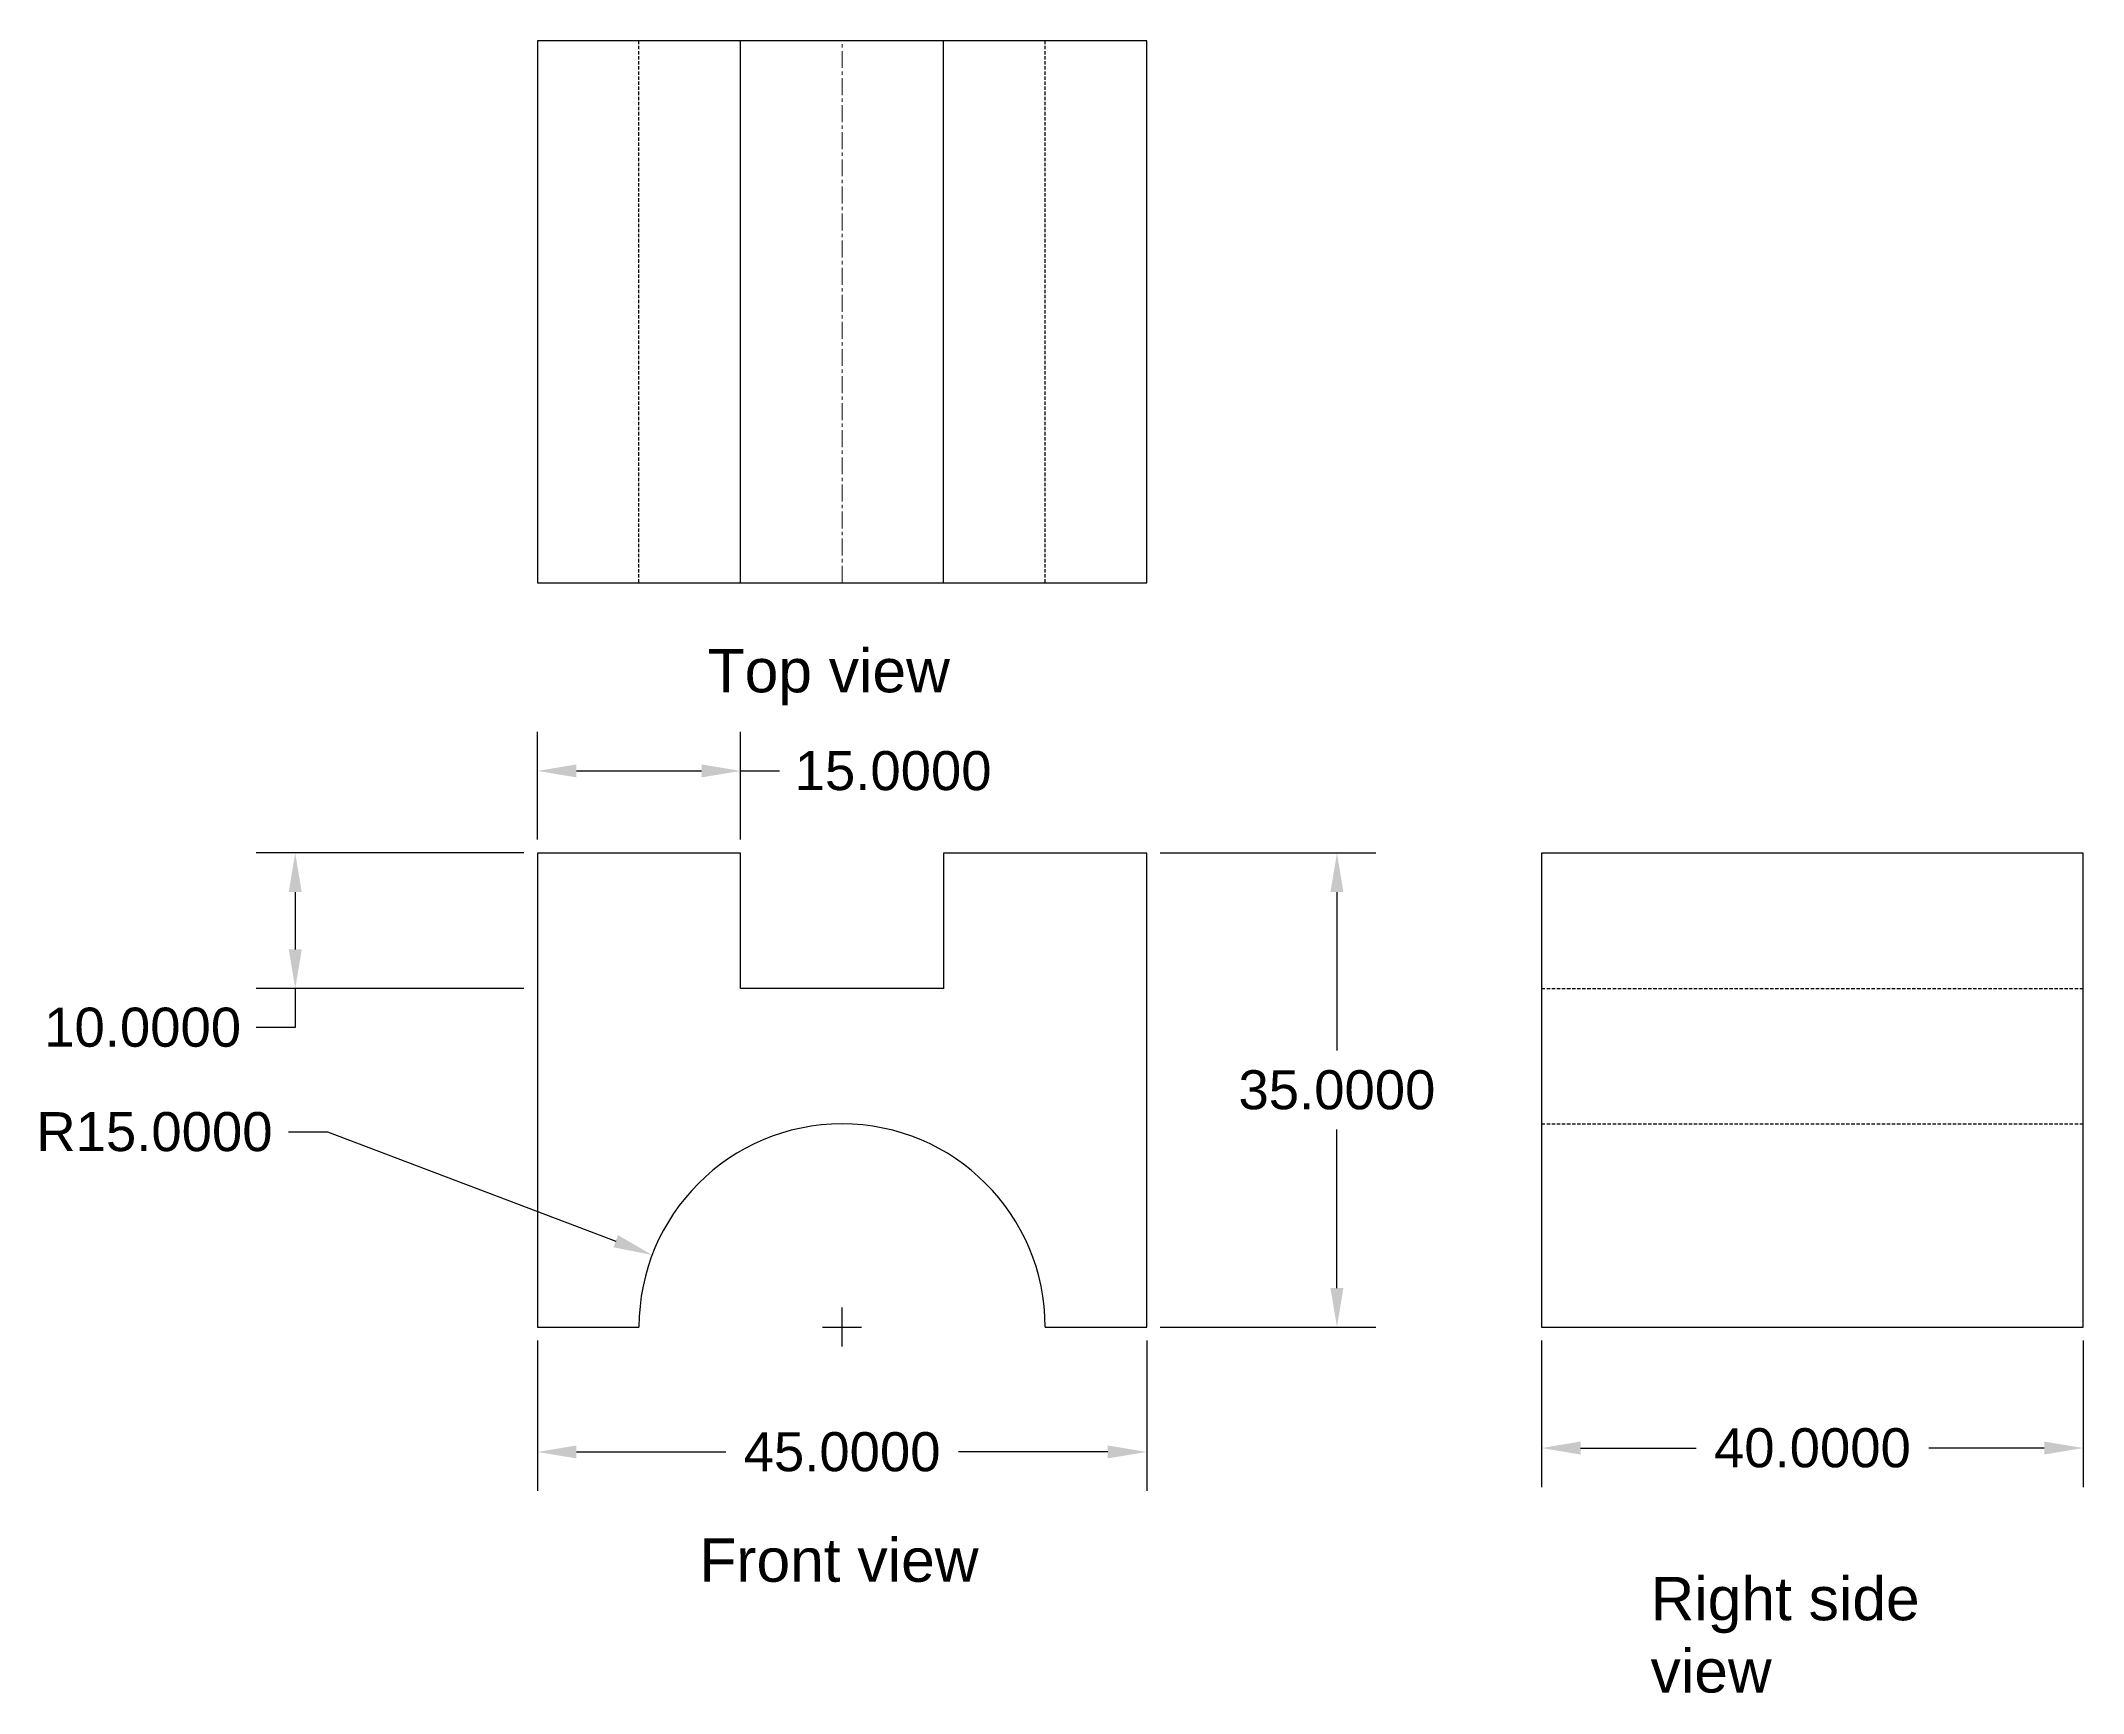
# Model space of a CAD drawing. Header units: millimetres. Extents: x -229 to -78, y -4 to 118.
import ezdxf

# ---------------------------------------------------------------- set-up
doc = ezdxf.new("R2010")
doc.units = ezdxf.units.MM
doc.header["$MEASUREMENT"] = 0
doc.linetypes.add('CENTER', pattern=[2, 1.25, -0.25, 0.25, -0.25])
doc.linetypes.add('HIDDEN', pattern=[0.375, 0.25, -0.125])
doc.styles.add('Annotative', font='arial.ttf')
doc.styles.get("Standard").update_dxf_attribs({"font": 'arial.ttf'})
doc.dimstyles.new('Annotative', dxfattribs={"dimscale": 0, "dimtxt": 0.18, "dimasz": 0.18, "dimexe": 0.18, "dimexo": 0.0625, "dimgap": 0.09, "dimtad": 0, "dimtih": 1, "dimtoh": 1, "dimdec": 4, "dimzin": 0, "dimdsep": 46, "dimtxsty": 'Standard', "dimcen": 0.09, "dimadec": 0, "dimazin": 0, "dimtfac": 1, "dimtdec": 4, "dimtofl": 0, "dimtmove": 0, "dimatfit": 3, "dimfxl": 1, "dimtolj": 1, "dimtzin": 0, "dimarcsym": 0})

# ---------------------------------------------------------------- blocks, each defined once
blk = doc.blocks.new('*D5')
at = {"color": 0, "lineweight": -2}
for p, q in [((-191.88, 59.37), (-191.88, 67.31)), ((-176.88, 59.37), (-176.88, 67.31)), ((-189, 64.43), (-179.76, 64.43)), ((-176.88, 64.43), (-174, 64.43))]:
    blk.add_line(p, q, dxfattribs=at)
at = {"color": 0}
for points in [[(-189, 64.91), (-189, 63.95), (-191.88, 64.43)], [(-179.76, 64.91), (-179.76, 63.95), (-176.88, 64.43)]]:
    blk.add_solid(points, dxfattribs=at)
at = {"layer": 'Defpoints', "color": 0}
for p in [(-176.88, 64.43), (-191.88, 58.37), (-176.88, 58.37)]:
    blk.add_point(p, dxfattribs=at)
at = {"color": 0, "insert": (-165.61, 64.43), "char_height": 2.88, "attachment_point": 5}
blk.add_mtext('\\A1;15.0000', dxfattribs=at)
blk = doc.blocks.new('*D10')
at = {"color": 0, "lineweight": -2}
for p, q in [((-192.88, 58.37), (-212.65, 58.37)), ((-209.77, 55.49), (-209.77, 51.25)), ((-192.88, 48.37), (-212.65, 48.37)), ((-209.77, 48.37), (-209.77, 45.49)), ((-209.77, 45.49), (-212.65, 45.49))]:
    blk.add_line(p, q, dxfattribs=at)
at = {"color": 0}
for points in [[(-210.25, 55.49), (-209.29, 55.49), (-209.77, 58.37)], [(-210.25, 51.25), (-209.29, 51.25), (-209.77, 48.37)]]:
    blk.add_solid(points, dxfattribs=at)
at = {"layer": 'Defpoints', "color": 0}
for p in [(-191.88, 58.37), (-209.77, 48.37), (-191.88, 48.37)]:
    blk.add_point(p, dxfattribs=at)
at = {"color": 0, "insert": (-221.04, 45.49), "char_height": 2.88, "attachment_point": 5}
blk.add_mtext('\\A1;10.0000', dxfattribs=at)
blk = doc.blocks.new('*D14')
at = {"color": 0, "lineweight": -2}
for p, q in [((-145.88, 58.37), (-129.95, 58.37)), ((-132.83, 55.49), (-132.83, 43.78)), ((-132.83, 26.25), (-132.83, 37.96)), ((-145.88, 23.37), (-129.95, 23.37))]:
    blk.add_line(p, q, dxfattribs=at)
at = {"color": 0}
for points in [[(-133.31, 55.49), (-132.35, 55.49), (-132.83, 58.37)], [(-133.31, 26.25), (-132.35, 26.25), (-132.83, 23.37)]]:
    blk.add_solid(points, dxfattribs=at)
at = {"layer": 'Defpoints', "color": 0}
for p in [(-146.88, 58.37), (-146.88, 23.37), (-132.83, 23.37)]:
    blk.add_point(p, dxfattribs=at)
at = {"color": 0, "insert": (-132.83, 40.87), "char_height": 2.88, "attachment_point": 5}
blk.add_mtext('\\A1;35.0000', dxfattribs=at)
blk = doc.blocks.new('*D15')
at = {"color": 0, "lineweight": -2}
for p, q in [((-210.26, 37.78), (-207.38, 37.78)), ((-207.38, 37.78), (-186.1, 29.71)), ((-169.38, 21.93), (-169.38, 24.81)), ((-170.82, 23.37), (-167.94, 23.37))]:
    blk.add_line(p, q, dxfattribs=at)
at = {"color": 0}
blk.add_solid([(-185.93, 30.16), (-186.27, 29.26), (-183.41, 28.69)], dxfattribs=at)
at = {"layer": 'Defpoints', "color": 0}
for p in [(-183.41, 28.69), (-169.38, 23.37)]:
    blk.add_point(p, dxfattribs=at)
at = {"color": 0, "insert": (-220.17, 37.78), "char_height": 2.88, "attachment_point": 5}
blk.add_mtext('\\A1;R15.0000', dxfattribs=at)
blk = doc.blocks.new('*D16')
at = {"color": 0, "lineweight": -2}
for p, q in [((-117.71, 22.37), (-117.71, 11.56)), ((-77.71, 22.37), (-77.71, 11.56)), ((-114.83, 14.44), (-106.3, 14.44)), ((-80.59, 14.44), (-89.12, 14.44))]:
    blk.add_line(p, q, dxfattribs=at)
at = {"color": 0}
for points in [[(-114.83, 14.92), (-114.83, 13.96), (-117.71, 14.44)], [(-80.59, 14.92), (-80.59, 13.96), (-77.71, 14.44)]]:
    blk.add_solid(points, dxfattribs=at)
at = {"layer": 'Defpoints', "color": 0}
for p in [(-117.71, 23.37), (-77.71, 23.37), (-77.71, 14.44)]:
    blk.add_point(p, dxfattribs=at)
at = {"color": 0, "insert": (-97.71, 14.44), "char_height": 2.88, "attachment_point": 5}
blk.add_mtext('\\A1;40.0000', dxfattribs=at)
blk = doc.blocks.new('*D17')
at = {"color": 0, "lineweight": -2}
for p, q in [((-191.88, 22.37), (-191.88, 11.27)), ((-146.88, 22.37), (-146.88, 11.27)), ((-189, 14.15), (-177.97, 14.15)), ((-149.76, 14.15), (-160.79, 14.15))]:
    blk.add_line(p, q, dxfattribs=at)
at = {"color": 0}
for points in [[(-189, 14.63), (-189, 13.67), (-191.88, 14.15)], [(-149.76, 14.63), (-149.76, 13.67), (-146.88, 14.15)]]:
    blk.add_solid(points, dxfattribs=at)
at = {"layer": 'Defpoints', "color": 0}
for p in [(-191.88, 23.37), (-146.88, 23.37), (-146.88, 14.15)]:
    blk.add_point(p, dxfattribs=at)
at = {"color": 0, "insert": (-169.38, 14.15), "char_height": 2.88, "attachment_point": 5}
blk.add_mtext('\\A1;45.0000', dxfattribs=at)

msp = doc.modelspace()

# ---------------------------------------------------------------- linework, layer by layer
for p, q in [((-146.88202, 118.32649), (-191.88202, 118.32649)), ((-191.88202, 118.32649), (-191.88202, 78.32649)), ((-176.88202, 78.32649), (-176.88202, 118.32649)), ((-161.88202, 78.32649), (-161.88202, 118.32649)), ((-146.88202, 78.32649), (-146.88202, 118.32649)), ((-191.88202, 78.32649), (-146.88202, 78.32649)), ((-176.88202, 58.36912), (-191.88202, 58.36912)), ((-191.88202, 58.36912), (-191.88202, 23.36912)), ((-176.88202, 48.36912), (-176.88202, 58.36912)), ((-146.88202, 58.36912), (-161.88202, 58.36912)), ((-161.88202, 58.36912), (-161.88202, 48.36912)), ((-146.88202, 23.36912), (-146.88202, 58.36912)), ((-77.71331, 58.36912), (-117.71331, 58.36912)), ((-117.71331, 58.36912), (-117.71331, 23.36912)), ((-77.71331, 23.36912), (-77.71331, 58.36912)), ((-161.88202, 48.36912), (-176.88202, 48.36912)), ((-191.88202, 23.36912), (-184.38202, 23.36912)), ((-154.38202, 23.36912), (-146.88202, 23.36912)), ((-117.71331, 23.36912), (-77.71331, 23.36912))]:
    msp.add_line(p, q)
at = {"linetype": 'HIDDEN'}
for p, q in [((-184.38202, 78.32649), (-184.38202, 118.32649)), ((-154.38202, 78.32649), (-154.38202, 118.32649)), ((-117.71331, 48.36912), (-77.71331, 48.36912)), ((-117.71331, 38.36912), (-77.71331, 38.36912))]:
    msp.add_line(p, q, dxfattribs=at)
at = {"linetype": 'CENTER', "lineweight": 5}
msp.add_line((-169.38202, 78.32649), (-169.38202, 118.32649), dxfattribs=at)
msp.add_arc((-169.38202, 23.36912), 15, 0, 180)

# ---------------------------------------------------------------- texts
at = {"char_height": 3.2, "attachment_point": 1, "style": 'Annotative'}
for s, width, insert in [('Top view', 31.6554558, (-179.30662, 73.43253)), ('Front view', 27.5182613, (-179.92123, 7.76822)), ('Right side view', 26.2150017, (-109.66416, 4.92473))]:
    msp.add_mtext_dynamic_manual_height_columns(s, width=width, gutter_width=16, heights=[0], dxfattribs=dict(at, insert=insert))

# ---------------------------------------------------------------- dimensions: what is measured, and where the dimension line sits
for base, p1, p2, picture, middle in [((-176.88202, 64.43293), (-191.88202, 58.36912), (-176.88202, 58.36912), '*D5', (-165.60562, 64.43293)), ((-146.88202, 14.15382), (-191.88202, 23.36912), (-146.88202, 23.36912), '*D17', (-169.38202, 14.15382)), ((-77.71331, 14.43547), (-117.71331, 23.36912), (-77.71331, 23.36912), '*D16', (-97.71331, 14.43547))]:
    dim = msp.add_linear_dim(base=base, p1=p1, p2=p2, dimstyle='Annotative')
    dim.commit()
    dim.dimension.update_dxf_attribs({"geometry": picture, "text_midpoint": middle})
for base, p1, p2, picture, middle in [((-209.76748, 48.36912), (-191.88202, 58.36912), (-191.88202, 48.36912), '*D10', (-221.04388, 45.48912)), ((-132.82795, 23.36912), (-146.88202, 58.36912), (-146.88202, 23.36912), '*D14', (-132.82795, 40.86912))]:
    dim = msp.add_linear_dim(base=base, p1=p1, p2=p2, angle=90, dimstyle='Annotative')
    dim.commit()
    dim.dimension.update_dxf_attribs({"geometry": picture, "text_midpoint": middle})
dim = msp.add_radius_dim(center=(-169.38202, 23.36912), mpoint=(-183.40662, 28.6899), dimstyle='Annotative')
dim.commit()
dim.dimension.update_dxf_attribs({"geometry": '*D15', "text_midpoint": (-220.16652, 37.7838), "dimtype": 164})

doc.saveas('drawing.dxf')
